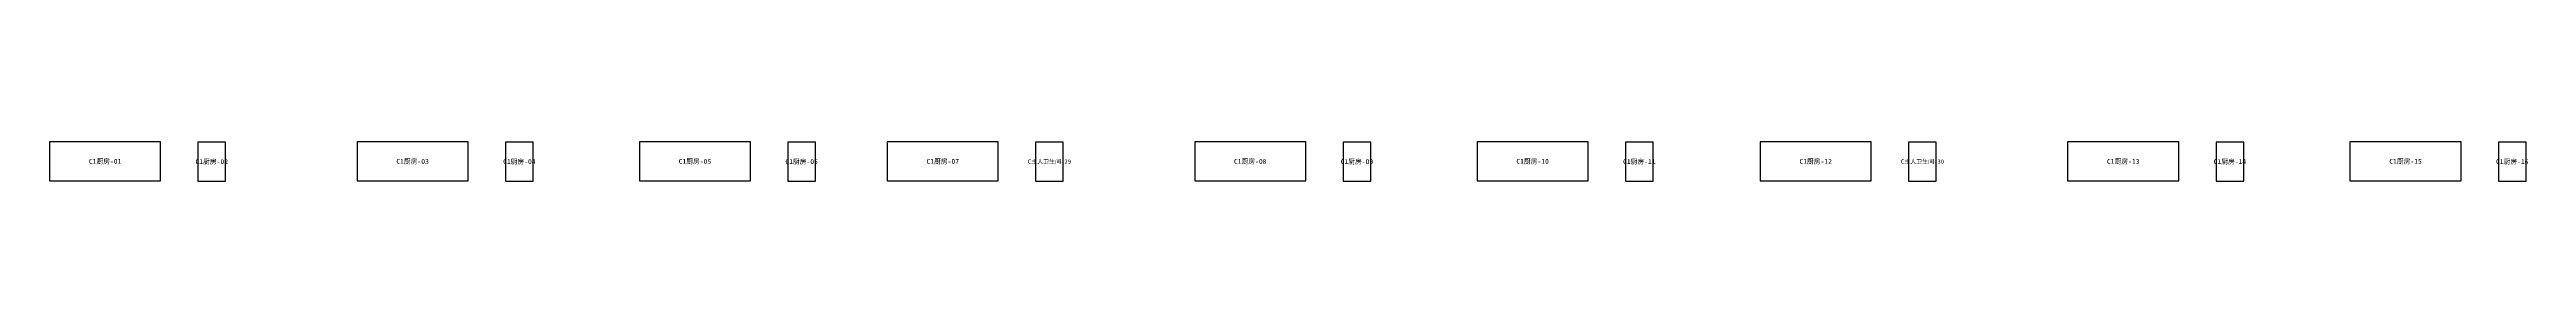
# Model space of a CAD drawing. Header units: inches. Extents: x 44145 to 132907, y -98283 to 21892.
# Drawn here: x 44472 to 85385, y -23410 to -22762 of the extents above; entities that cross this region are included whole.
import ezdxf
from ezdxf.enums import TextEntityAlignment as Align

# ---------------------------------------------------------------- set-up
doc = ezdxf.new("R2010")
doc.units = ezdxf.units.IN
doc.layers.add('NUMBERS', color=7, linetype='Continuous')
doc.layers.add('OUTER', color=7, linetype='Continuous')

msp = doc.modelspace()

# ---------------------------------------------------------------- linework, layer by layer
at = {"layer": 'OUTER'}
for points in [[(44472, -23406), (46307, -23406), (46307, -22762), (44472, -22762), (44472, -23406)], [(46924, -23410), (47381, -23410), (47381, -22765), (46924, -22765), (46924, -23410)], [(49551, -23406), (51386, -23406), (51386, -22762), (49551, -22762), (49551, -23406)], [(52003, -23410), (52460, -23410), (52460, -22765), (52003, -22765), (52003, -23410)], [(54215, -23406), (56050, -23406), (56050, -22762), (54215, -22762), (54215, -23406)], [(56667, -23410), (57124, -23410), (57124, -22765), (56667, -22765), (56667, -23410)], [(58308, -23406), (60143, -23406), (60143, -22762), (58308, -22762), (58308, -23406)], [(60760, -23410), (61217, -23410), (61217, -22765), (60760, -22765), (60760, -23410)], [(63387, -23406), (65222, -23406), (65222, -22762), (63387, -22762), (63387, -23406)], [(65839, -23410), (66296, -23410), (66296, -22765), (65839, -22765), (65839, -23410)], [(68051, -23406), (69886, -23406), (69886, -22762), (68051, -22762), (68051, -23406)], [(70503, -23410), (70960, -23410), (70960, -22765), (70503, -22765), (70503, -23410)], [(72727, -23406), (74562, -23406), (74562, -22762), (72727, -22762), (72727, -23406)], [(75179, -23410), (75636, -23410), (75636, -22765), (75179, -22765), (75179, -23410)], [(77806, -23406), (79641, -23406), (79641, -22762), (77806, -22762), (77806, -23406)], [(80258, -23410), (80715, -23410), (80715, -22765), (80258, -22765), (80258, -23410)], [(82470, -23406), (84305, -23406), (84305, -22762), (82470, -22762), (82470, -23406)], [(84922, -23410), (85379, -23410), (85379, -22765), (84922, -22765), (84922, -23410)]]:
    msp.add_lwpolyline(points, dxfattribs=at)

# ---------------------------------------------------------------- texts
at = {"layer": 'NUMBERS'}
for s, height, p in [('C1厨房-01', 80, (45390, -23084)), ('C1厨房-02', 80, (47152, -23087)), ('C1厨房-03', 80, (50469, -23084)), ('C1厨房-04', 80, (52232, -23087)), ('C1厨房-05', 80, (55133, -23084)), ('C1厨房-06', 80, (56895, -23087)), ('C1厨房-07', 80, (59226, -23084)), ('C主人卫生间-29', 70.6, (60988, -23087)), ('C1厨房-08', 80, (64305, -23084)), ('C1厨房-09', 80, (66067, -23087)), ('C1厨房-10', 80, (68969, -23084)), ('C1厨房-11', 80, (70731, -23087)), ('C1厨房-12', 80, (73645, -23084)), ('C主人卫生间-30', 70.6, (75408, -23087)), ('C1厨房-13', 80, (78724, -23084)), ('C1厨房-14', 80, (80487, -23087)), ('C1厨房-15', 80, (83388, -23084)), ('C1厨房-16', 80, (85150, -23087))]:
    msp.add_text(s, height=height, dxfattribs=at).set_placement(p, align=Align.MIDDLE_CENTER)

doc.saveas('drawing.dxf')
